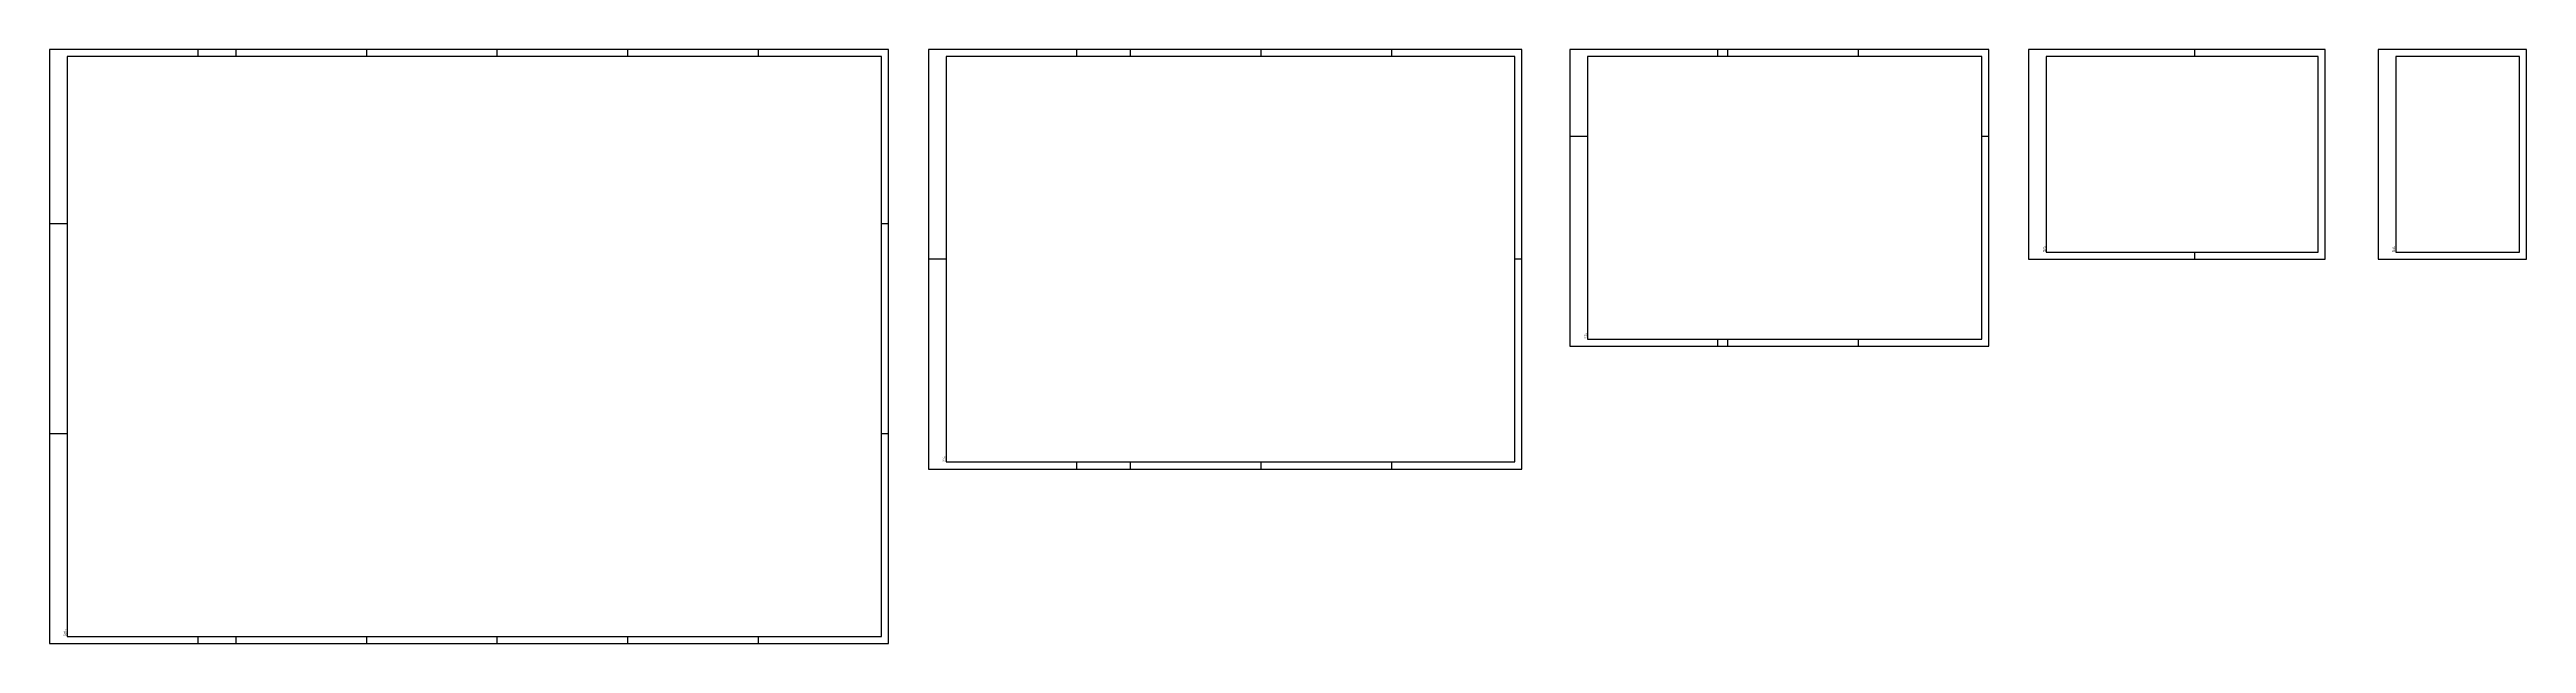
# Model space of a CAD drawing. Header units: millimetres. Extents: x 0 to 687901, y 0 to 346525.
# Drawn here: x 5320 to 49191, y 46860 to 57372 of the extents above; entities that cross this region are included whole.
import ezdxf

# ---------------------------------------------------------------- set-up
doc = ezdxf.new("R2010")
doc.units = ezdxf.units.MM
doc.layers.add('ARQ_Prancha', color=7, linetype='Continuous')
doc.layers.add('ARQ_Prancha lin_grossa', color=111, linetype='Continuous')
doc.styles.add('DES-ROMANS', font='arial.ttf')

msp = doc.modelspace()

# ---------------------------------------------------------------- linework, layer by layer
at = {"layer": 'ARQ_Prancha'}
for p, q in [((7945, 57372), (7945, 57247)), ((8620, 57372), (8620, 57247)), ((10932, 57372), (10932, 57247)), ((13245, 57372), (13245, 57247)), ((15557, 57372), (15557, 57247)), ((17870, 57372), (17870, 57247)), ((23512, 57372), (23512, 57247)), ((24462, 57372), (24462, 57247)), ((26775, 57372), (26775, 57247)), ((29087, 57372), (29087, 57247)), ((31400, 57372), (31275, 57372)), ((34871, 57247), (34871, 57372)), ((35046, 57247), (35046, 57372)), ((37358, 57247), (37358, 57372)), ((39671, 57372), (39546, 57372)), ((43312, 57372), (43312, 57247)), ((32558, 55835), (32246, 55835)), ((39671, 55835), (39546, 55835)), ((5632, 54285), (5320, 54285)), ((20182, 54285), (20057, 54285)), ((21200, 53660), (20887, 53660)), ((31400, 53660), (31275, 53660)), ((43312, 53785), (43312, 53660)), ((34871, 52122), (34871, 52247)), ((35046, 52122), (35046, 52247)), ((37358, 52122), (37358, 52247)), ((5632, 50572), (5320, 50572)), ((20182, 50572), (20057, 50572)), ((23512, 50072), (23512, 49947)), ((24462, 50072), (24462, 49947)), ((26775, 50072), (26775, 49947)), ((29087, 50072), (29087, 49947)), ((7945, 46985), (7945, 46860)), ((8620, 46985), (8620, 46860)), ((10932, 46985), (10932, 46860)), ((13245, 46985), (13245, 46860)), ((15557, 46985), (15557, 46860)), ((17870, 46985), (17870, 46860))]:
    msp.add_line(p, q, dxfattribs=at)
for points in [[(5320, 46860), (20182, 46860), (20182, 57372), (5320, 57372)], [(20887, 49947), (31400, 49947), (31400, 57372), (20887, 57372)], [(32246, 52122), (39671, 52122), (39671, 57372), (32246, 57372)], [(40374, 53660), (45624, 53660), (45624, 57372), (40374, 57372)], [(46566, 53660), (49191, 53660), (49191, 57372), (46566, 57372)]]:
    msp.add_lwpolyline(points, close=True, dxfattribs=at)
at = {"layer": 'ARQ_Prancha lin_grossa'}
for points in [[(20057, 46985), (20057, 57247), (5632, 57247), (5632, 46985), (20057, 46985)], [(31275, 50072), (31275, 57247), (21200, 57247), (21200, 50072), (31275, 50072)], [(39546, 52247), (39546, 57247), (32558, 57247), (32558, 52247), (39546, 52247)], [(45499, 53785), (45499, 57247), (40687, 57247), (40687, 53785), (45499, 53785)], [(49066, 53785), (49066, 57247), (46879, 57247), (46879, 53785), (49066, 53785)]]:
    msp.add_lwpolyline(points, close=True, dxfattribs=at)

# ---------------------------------------------------------------- texts
at = {"layer": 'ARQ_Prancha', "style": 'DES-ROMANS'}
for s, p in [('ISO A3', (40645, 53788)), ('297x420', (40673, 53788)), ('ISO A4', (46837, 53788)), ('210x297', (46865, 53788)), ('ISO A2', (32517, 52250)), ('420x594', (32545, 52250)), ('ISO A1', (21158, 50075)), ('594x841', (21186, 50075)), ('ISO A0', (5591, 46988)), ('841x1189', (5619, 46988))]:
    msp.add_text(s, height=18.8, rotation=90, dxfattribs=at).set_placement(p)

doc.saveas('drawing.dxf')
